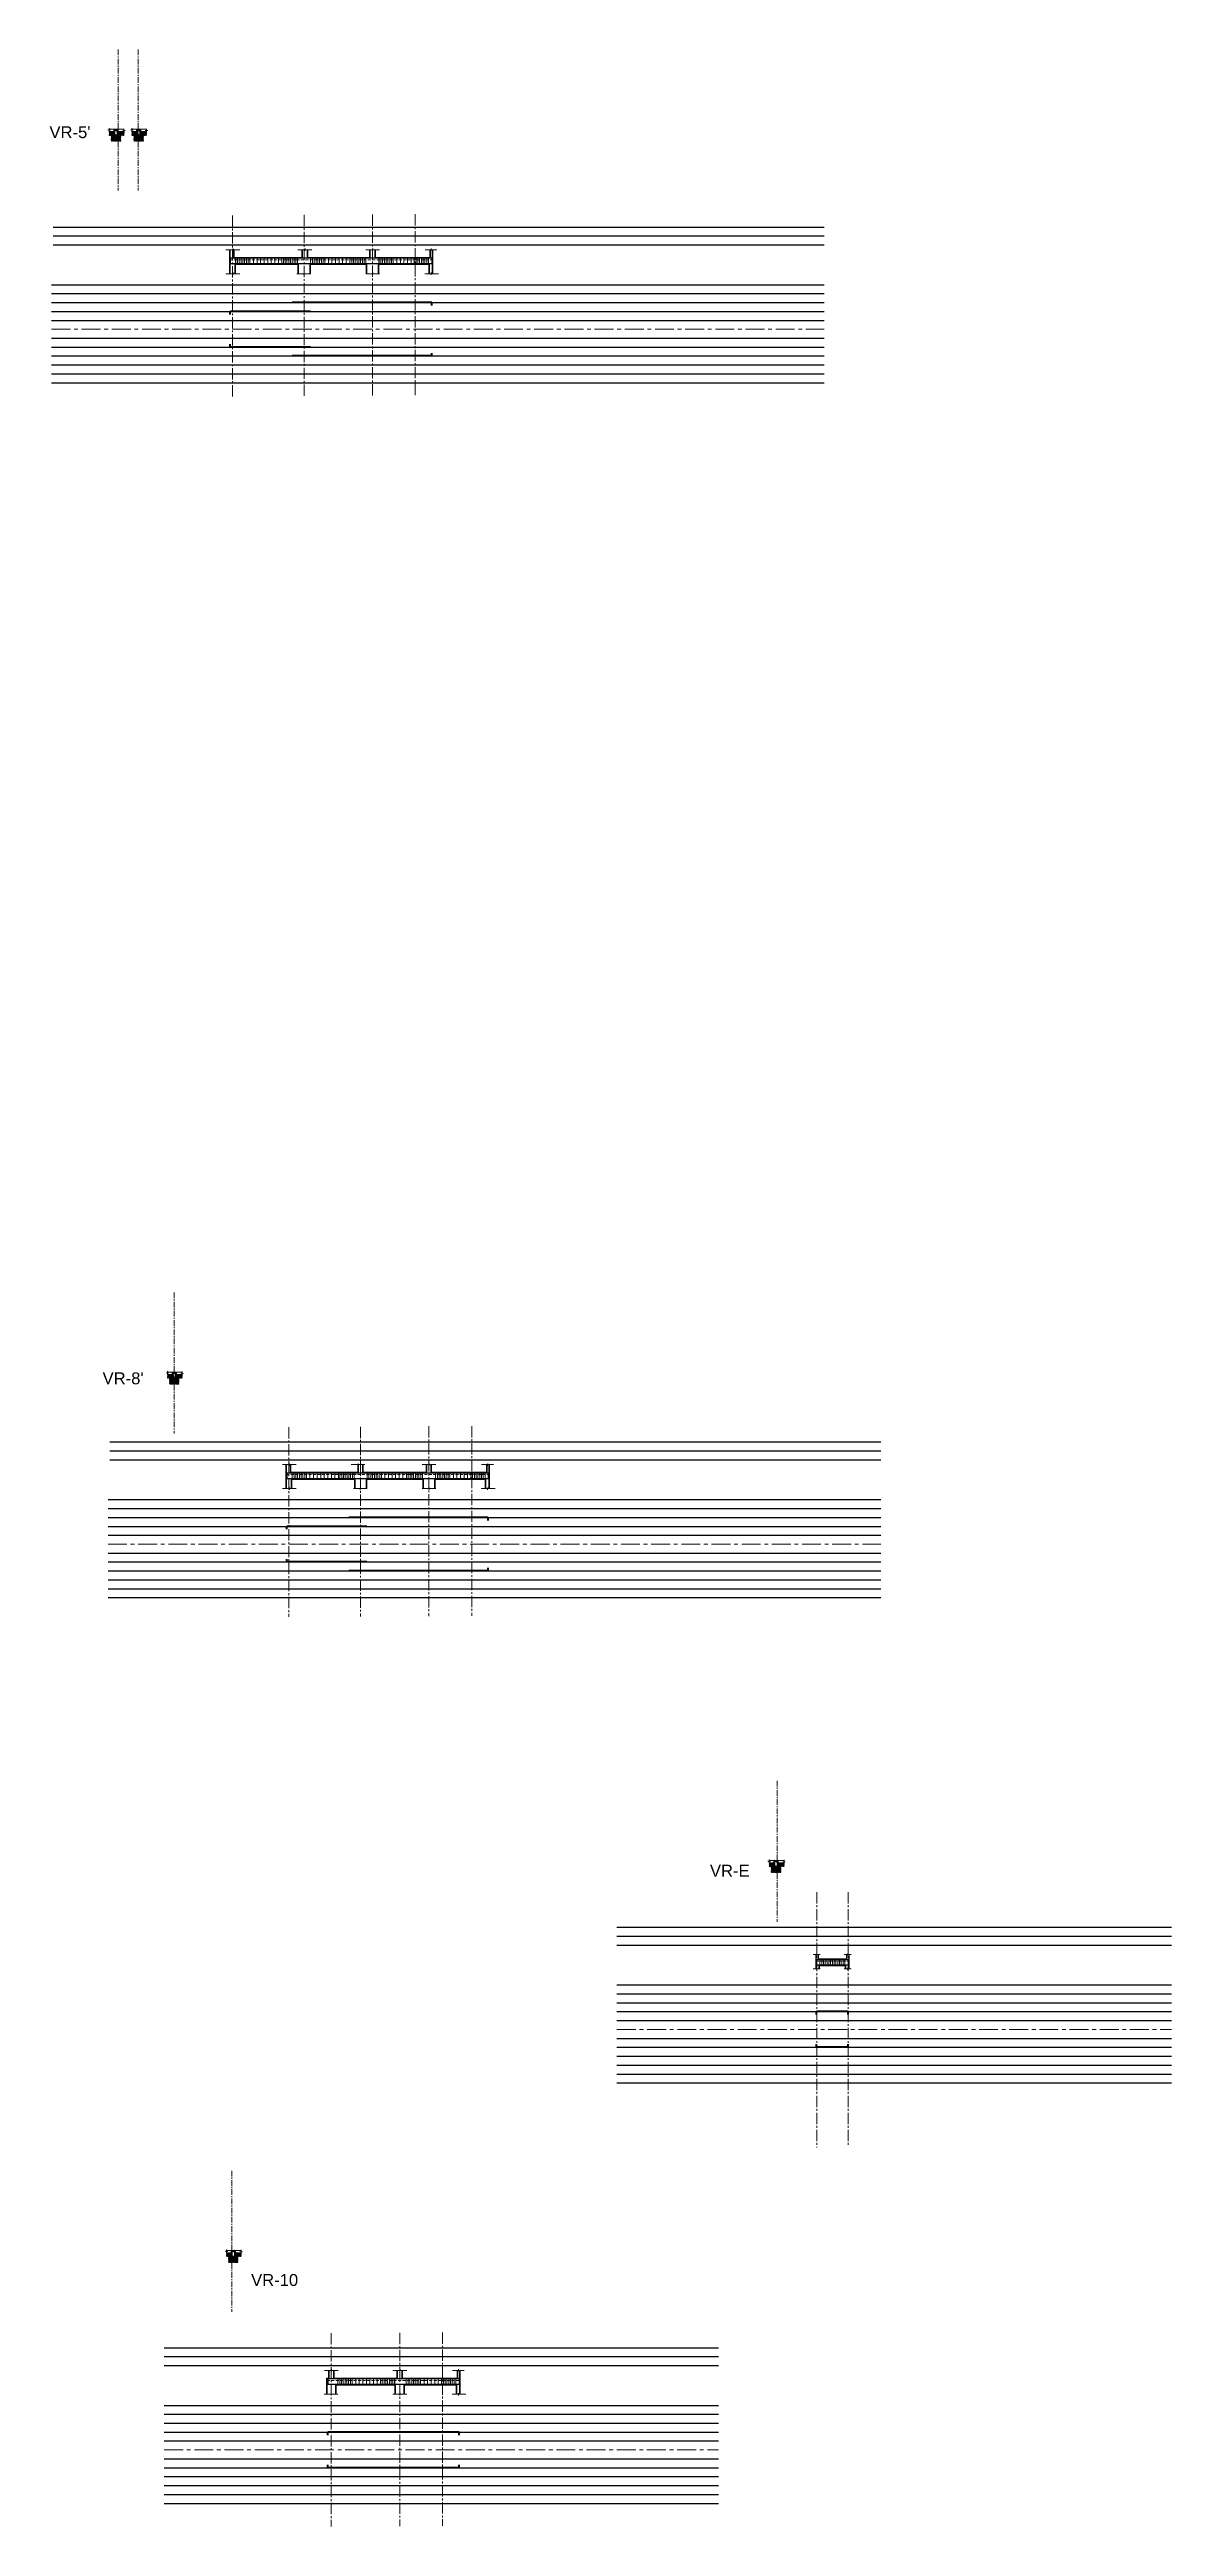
# Model space of a CAD drawing. Header units: millimetres. Extents: x 1130 to 2176, y -195 to 376.
# Drawn here: x 1983.5 to 2078, y -195.5 to 13 of the extents above; entities that cross this region are included whole.
import ezdxf

# ---------------------------------------------------------------- set-up
doc = ezdxf.new("R2010")
doc.units = ezdxf.units.MM
for name, pattern in [('AXES', [50.8, 31.75, -6.35, 6.35, -6.35]), ('CENTER2', [28.575, 19.05, -3.175, 3.175, -3.175]), ('HIDDEN', [0.375, 0.25, -0.125])]:
    doc.linetypes.add(name, pattern=pattern)
doc.layers.add('A- TEXTO 1', color=7, linetype='Continuous')
doc.layers.add('EDIS-MURO PERIMETRAL', color=3, linetype='Continuous')
for name, color, linetype, lineweight in [('EDIS-BORDE DE LOSA', 3, 'Continuous', 9), ('EDIS-COLUMNAS SOTANO', 7, 'Continuous', 40), ('EDIS-CONCRETO BAJA RESIST', 8, 'Continuous', 9), ('EDIS-EJES COLUMNAS', 9, 'CENTER2', 15), ('EDIS-ESTRIBOS', 3, 'Continuous', 15), ('EDIS-PEDESTALES', 4, 'Continuous', 13), ('EDIS-PL-DIMENSION', 8, 'Continuous', 13), ('EDIS-REFUERZOS', 6, 'Continuous', 30), ('EDIS-REFUERZOS DETALLES', 7, 'Continuous', 40), ('EDIS-TIERRA', 8, 'Continuous', 13), ('EDIS-VIGAS RIOSTRAS', 6, 'Continuous', 13), ('Est-PL-DIMENSION', 8, 'Continuous', 13)]:
    doc.layers.add(name, color=color, linetype=linetype, lineweight=lineweight)
doc.layers.add('EDIS-VIEWPOTS', color=8, linetype='Continuous', plot=False)
doc.styles.add('style1', font='arial.ttf', dxfattribs={"height": 0.2})

msp = doc.modelspace()

# ---------------------------------------------------------------- texts
at = {"layer": 'A- TEXTO 1', "style": 'style1'}
for s, p in [("VR-5'", (1983.531, 5.545, -1764)), ("VR-8'", (1988.003, -99.343, -1764)), ('VR-E', (2039.125, -140.788, -1764)), ('VR-10', (2000.503, -175.237, -1764))]:
    msp.add_text(s, height=1, rotation=0, dxfattribs=at).set_placement(p)

# ---------------------------------------------------------------- blocks, each defined once
blk = doc.blocks.new('*U440')
at = {"layer": 'EDIS-ESTRIBOS', "linetype": 'ByBlock'}
blk.add_line((0, -0.2375), (0, 0.2375), dxfattribs=at)
blk = doc.blocks.new('*U441')
at = {"layer": 'EDIS-PL-DIMENSION', "color": 0, "linetype": 'ByBlock', "lineweight": -2, "transparency": 16777216}
for p in [(2048.38, -147.99), (2048.53, -147.99), (2048.68, -147.99), (2048.83, -147.99), (2048.98, -147.99), (2049.13, -147.99), (2049.28, -147.99), (2049.43, -147.99), (2049.58, -147.99), (2049.73, -147.99), (2049.88, -147.99), (2050.03, -147.99), (2050.18, -147.99), (2050.33, -147.99), (2050.48, -147.99)]:
    blk.add_blockref('*U440', p, dxfattribs=at)
blk = doc.blocks.new('*U485')
at = {"layer": 'EDIS-ESTRIBOS', "linetype": 'ByBlock'}
blk.add_line((0, -0.2375), (0, 0.2375), dxfattribs=at)
blk = doc.blocks.new('*U484')
at = {"layer": 'EDIS-PL-DIMENSION', "color": 0, "linetype": 'ByBlock', "lineweight": -2, "transparency": 16777216}
for p in [(1997.44, 320.7), (1997.59, 320.7), (1997.74, 320.7), (1997.89, 320.7), (1998.04, 320.7), (1998.19, 320.7), (1998.34, 320.7), (1998.49, 320.7), (1998.64, 320.7)]:
    blk.add_blockref('*U485', p, dxfattribs=at)
blk = doc.blocks.new('*U487')
at = {"layer": 'EDIS-ESTRIBOS', "linetype": 'ByBlock'}
blk.add_line((0, -0.2375), (0, 0.2375), dxfattribs=at)
blk = doc.blocks.new('*U486')
at = {"layer": 'EDIS-PL-DIMENSION', "color": 0, "linetype": 'ByBlock', "lineweight": -2, "transparency": 16777216}
for p in [(1997.44, 320.7), (1997.59, 320.7), (1997.74, 320.7), (1997.89, 320.7), (1998.04, 320.7), (1998.19, 320.7), (1998.34, 320.7), (1998.49, 320.7), (1998.64, 320.7)]:
    blk.add_blockref('*U487', p, dxfattribs=at)
blk = doc.blocks.new('*U489')
at = {"layer": 'EDIS-ESTRIBOS', "linetype": 'ByBlock'}
blk.add_line((0, -0.2375), (0, 0.2375), dxfattribs=at)
blk = doc.blocks.new('*U488')
at = {"layer": 'EDIS-PL-DIMENSION', "color": 0, "linetype": 'ByBlock', "lineweight": -2, "transparency": 16777216}
for p in [(1997.44, 320.7), (1997.59, 320.7), (1997.74, 320.7), (1997.89, 320.7), (1998.04, 320.7), (1998.19, 320.7), (1998.34, 320.7), (1998.49, 320.7), (1998.64, 320.7)]:
    blk.add_blockref('*U489', p, dxfattribs=at)
blk = doc.blocks.new('*U491')
at = {"layer": 'EDIS-ESTRIBOS', "linetype": 'ByBlock'}
blk.add_line((0, -0.2375), (0, 0.2375), dxfattribs=at)
blk = doc.blocks.new('*U490')
at = {"layer": 'EDIS-PL-DIMENSION', "color": 0, "linetype": 'ByBlock', "lineweight": -2, "transparency": 16777216}
for p in [(1997.44, 320.7), (1997.59, 320.7), (1997.74, 320.7), (1997.89, 320.7), (1998.04, 320.7), (1998.19, 320.7), (1998.34, 320.7), (1998.49, 320.7), (1998.64, 320.7)]:
    blk.add_blockref('*U491', p, dxfattribs=at)
blk = doc.blocks.new('*U493')
at = {"layer": 'EDIS-ESTRIBOS', "linetype": 'ByBlock'}
blk.add_line((0, -0.2375), (0, 0.2375), dxfattribs=at)
blk = doc.blocks.new('*U492')
at = {"layer": 'EDIS-PL-DIMENSION', "color": 0, "linetype": 'ByBlock', "lineweight": -2, "transparency": 16777216}
for p in [(1997.44, 320.7), (1997.59, 320.7), (1997.74, 320.7), (1997.89, 320.7), (1998.04, 320.7), (1998.19, 320.7), (1998.34, 320.7), (1998.49, 320.7), (1998.64, 320.7)]:
    blk.add_blockref('*U493', p, dxfattribs=at)
blk = doc.blocks.new('*U527')
at = {"layer": 'EDIS-ESTRIBOS', "linetype": 'ByBlock'}
blk.add_line((0, -0.2375), (0, 0.2375), dxfattribs=at)
blk = doc.blocks.new('*U526')
at = {"layer": 'EDIS-PL-DIMENSION', "color": 0, "linetype": 'ByBlock', "lineweight": -2, "transparency": 16777216}
for p in [(1997.44, 320.7), (1997.59, 320.7), (1997.74, 320.7), (1997.89, 320.7), (1998.04, 320.7), (1998.19, 320.7), (1998.34, 320.7), (1998.49, 320.7), (1998.64, 320.7)]:
    blk.add_blockref('*U527', p, dxfattribs=at)
blk = doc.blocks.new('*U529')
at = {"layer": 'EDIS-ESTRIBOS', "linetype": 'ByBlock'}
blk.add_line((0, -0.2375), (0, 0.2375), dxfattribs=at)
blk = doc.blocks.new('*U528')
at = {"layer": 'EDIS-PL-DIMENSION', "color": 0, "linetype": 'ByBlock', "lineweight": -2, "transparency": 16777216}
for p in [(1997.44, 320.7), (1997.59, 320.7), (1997.74, 320.7), (1997.89, 320.7), (1998.04, 320.7), (1998.19, 320.7), (1998.34, 320.7), (1998.49, 320.7), (1998.64, 320.7)]:
    blk.add_blockref('*U529', p, dxfattribs=at)
blk = doc.blocks.new('*U531')
at = {"layer": 'EDIS-ESTRIBOS', "linetype": 'ByBlock'}
blk.add_line((0, -0.2375), (0, 0.2375), dxfattribs=at)
blk = doc.blocks.new('*U530')
at = {"layer": 'EDIS-PL-DIMENSION', "color": 0, "linetype": 'ByBlock', "lineweight": -2, "transparency": 16777216}
for p in [(1997.44, 320.7), (1997.59, 320.7), (1997.74, 320.7), (1997.89, 320.7), (1998.04, 320.7), (1998.19, 320.7), (1998.34, 320.7), (1998.49, 320.7), (1998.64, 320.7)]:
    blk.add_blockref('*U531', p, dxfattribs=at)
blk = doc.blocks.new('*U533')
at = {"layer": 'EDIS-ESTRIBOS', "linetype": 'ByBlock'}
blk.add_line((0, -0.2375), (0, 0.2375), dxfattribs=at)
blk = doc.blocks.new('*U532')
at = {"layer": 'EDIS-PL-DIMENSION', "color": 0, "linetype": 'ByBlock', "lineweight": -2, "transparency": 16777216}
for p in [(1997.44, 320.7), (1997.59, 320.7), (1997.74, 320.7), (1997.89, 320.7), (1998.04, 320.7), (1998.19, 320.7), (1998.34, 320.7), (1998.49, 320.7), (1998.64, 320.7)]:
    blk.add_blockref('*U533', p, dxfattribs=at)
blk = doc.blocks.new('*U535')
at = {"layer": 'EDIS-ESTRIBOS', "linetype": 'ByBlock'}
blk.add_line((0, -0.2375), (0, 0.2375), dxfattribs=at)
blk = doc.blocks.new('*U534')
at = {"layer": 'EDIS-PL-DIMENSION', "color": 0, "linetype": 'ByBlock', "lineweight": -2, "transparency": 16777216}
for p in [(1997.44, 320.7), (1997.59, 320.7), (1997.74, 320.7), (1997.89, 320.7), (1998.04, 320.7), (1998.19, 320.7), (1998.34, 320.7), (1998.49, 320.7), (1998.64, 320.7)]:
    blk.add_blockref('*U535', p, dxfattribs=at)
blk = doc.blocks.new('*U536')
at = {"layer": 'EDIS-ESTRIBOS', "linetype": 'ByBlock'}
blk.add_line((0, -0.24), (0, 0.24), dxfattribs=at)
blk = doc.blocks.new('*U537')
at = {"layer": 'EDIS-PL-DIMENSION', "color": 0, "linetype": 'ByBlock', "lineweight": -2, "transparency": 16777216}
for p in [(2009.01, -183.28), (2009.31, -183.28), (2009.61, -183.28), (2009.91, -183.28), (2010.21, -183.28), (2010.51, -183.28), (2010.81, -183.28), (2011.11, -183.28)]:
    blk.add_blockref('*U536', p, dxfattribs=at)
blk = doc.blocks.new('*U538')
at = {"layer": 'EDIS-ESTRIBOS', "linetype": 'ByBlock'}
blk.add_line((0, -0.24), (0, 0.24), dxfattribs=at)
blk = doc.blocks.new('*U539')
at = {"layer": 'EDIS-PL-DIMENSION', "color": 0, "linetype": 'ByBlock', "lineweight": -2, "transparency": 16777216}
for p in [(2014.76, -183.28), (2015.06, -183.28), (2015.36, -183.28), (2015.66, -183.28), (2015.96, -183.28), (2016.26, -183.28)]:
    blk.add_blockref('*U538', p, dxfattribs=at)
blk = doc.blocks.new('*U540')
at = {"layer": 'EDIS-ESTRIBOS', "linetype": 'ByBlock'}
blk.add_line((0, -0.24), (0, 0.24), dxfattribs=at)
blk = doc.blocks.new('*U541')
at = {"layer": 'EDIS-PL-DIMENSION', "color": 0, "linetype": 'ByBlock', "lineweight": -2, "transparency": 16777216}
for p in [(2005.16, -107.04), (2005.46, -107.04), (2005.76, -107.04), (2006.06, -107.04), (2006.36, -107.04), (2006.66, -107.04), (2006.96, -107.04), (2007.26, -107.04), (2007.56, -107.04), (2007.86, -107.04)]:
    blk.add_blockref('*U540', p, dxfattribs=at)
blk = doc.blocks.new('*U542')
at = {"layer": 'EDIS-ESTRIBOS', "linetype": 'ByBlock'}
blk.add_line((0, -0.24), (0, 0.24), dxfattribs=at)
blk = doc.blocks.new('*U543')
at = {"layer": 'EDIS-PL-DIMENSION', "color": 0, "linetype": 'ByBlock', "lineweight": -2, "transparency": 16777216}
for p in [(2011.47, -107.04), (2011.77, -107.04), (2012.07, -107.04), (2012.37, -107.04), (2012.67, -107.04), (2012.97, -107.04), (2013.27, -107.04), (2013.57, -107.04)]:
    blk.add_blockref('*U542', p, dxfattribs=at)
blk = doc.blocks.new('*U544')
at = {"layer": 'EDIS-ESTRIBOS', "linetype": 'ByBlock'}
blk.add_line((0, -0.2375), (0, 0.2375), dxfattribs=at)
blk = doc.blocks.new('*U545')
at = {"layer": 'EDIS-PL-DIMENSION', "color": 0, "linetype": 'ByBlock', "lineweight": -2, "transparency": 16777216}
for p in [(2017.23, -107.04), (2017.53, -107.04), (2017.83, -107.04), (2018.13, -107.04), (2018.43, -107.04), (2018.73, -107.04)]:
    blk.add_blockref('*U544', p, dxfattribs=at)
blk = doc.blocks.new('*U479')
at = {"layer": 'EDIS-ESTRIBOS', "linetype": 'ByBlock'}
blk.add_line((0, -0.2375), (0, 0.2375), dxfattribs=at)
blk = doc.blocks.new('*U478')
at = {"layer": 'EDIS-PL-DIMENSION', "color": 0, "linetype": 'ByBlock', "lineweight": -2, "transparency": 16777216}
for p in [(1997.44, 320.7), (1997.59, 320.7), (1997.74, 320.7), (1997.89, 320.7), (1998.04, 320.7), (1998.19, 320.7), (1998.34, 320.7), (1998.49, 320.7), (1998.64, 320.7)]:
    blk.add_blockref('*U479', p, dxfattribs=at)
blk = doc.blocks.new('*U481')
at = {"layer": 'EDIS-ESTRIBOS', "linetype": 'ByBlock'}
blk.add_line((0, -0.2375), (0, 0.2375), dxfattribs=at)
blk = doc.blocks.new('*U480')
at = {"layer": 'EDIS-PL-DIMENSION', "color": 0, "linetype": 'ByBlock', "lineweight": -2, "transparency": 16777216}
for p in [(1997.44, 320.7), (1997.59, 320.7), (1997.74, 320.7), (1997.89, 320.7), (1998.04, 320.7), (1998.19, 320.7), (1998.34, 320.7), (1998.49, 320.7), (1998.64, 320.7)]:
    blk.add_blockref('*U481', p, dxfattribs=at)
blk = doc.blocks.new('*U483')
at = {"layer": 'EDIS-ESTRIBOS', "linetype": 'ByBlock'}
blk.add_line((0, -0.2375), (0, 0.2375), dxfattribs=at)
blk = doc.blocks.new('*U482')
at = {"layer": 'EDIS-PL-DIMENSION', "color": 0, "linetype": 'ByBlock', "lineweight": -2, "transparency": 16777216}
for p in [(1997.44, 320.7), (1997.59, 320.7), (1997.74, 320.7), (1997.89, 320.7), (1998.04, 320.7), (1998.19, 320.7), (1998.34, 320.7), (1998.49, 320.7), (1998.64, 320.7)]:
    blk.add_blockref('*U483', p, dxfattribs=at)
blk = doc.blocks.new('*U521')
at = {"layer": 'EDIS-ESTRIBOS', "linetype": 'ByBlock'}
blk.add_line((0, -0.2375), (0, 0.2375), dxfattribs=at)
blk = doc.blocks.new('*U520')
at = {"layer": 'EDIS-PL-DIMENSION', "color": 0, "linetype": 'ByBlock', "lineweight": -2, "transparency": 16777216}
for p in [(1997.44, 320.7), (1997.59, 320.7), (1997.74, 320.7), (1997.89, 320.7), (1998.04, 320.7), (1998.19, 320.7), (1998.34, 320.7), (1998.49, 320.7), (1998.64, 320.7)]:
    blk.add_blockref('*U521', p, dxfattribs=at)
blk = doc.blocks.new('*U523')
at = {"layer": 'EDIS-ESTRIBOS', "linetype": 'ByBlock'}
blk.add_line((0, -0.2375), (0, 0.2375), dxfattribs=at)
blk = doc.blocks.new('*U522')
at = {"layer": 'EDIS-PL-DIMENSION', "color": 0, "linetype": 'ByBlock', "lineweight": -2, "transparency": 16777216}
for p in [(1997.44, 320.7), (1997.59, 320.7), (1997.74, 320.7), (1997.89, 320.7), (1998.04, 320.7), (1998.19, 320.7), (1998.34, 320.7), (1998.49, 320.7), (1998.64, 320.7)]:
    blk.add_blockref('*U523', p, dxfattribs=at)
blk = doc.blocks.new('*U525')
at = {"layer": 'EDIS-ESTRIBOS', "linetype": 'ByBlock'}
blk.add_line((0, -0.2375), (0, 0.2375), dxfattribs=at)
blk = doc.blocks.new('*U524')
at = {"layer": 'EDIS-PL-DIMENSION', "color": 0, "linetype": 'ByBlock', "lineweight": -2, "transparency": 16777216}
for p in [(1997.44, 320.7), (1997.59, 320.7), (1997.74, 320.7), (1997.89, 320.7), (1998.04, 320.7), (1998.19, 320.7), (1998.34, 320.7), (1998.49, 320.7), (1998.64, 320.7)]:
    blk.add_blockref('*U525', p, dxfattribs=at)
blk = doc.blocks.new('*U546')
at = {"layer": 'EDIS-ESTRIBOS', "linetype": 'ByBlock'}
blk.add_line((0, -0.24), (0, 0.24), dxfattribs=at)
blk = doc.blocks.new('*U547')
at = {"layer": 'EDIS-PL-DIMENSION', "color": 0, "linetype": 'ByBlock', "lineweight": -2, "transparency": 16777216}
for p in [(2000.4, -4.78), (2000.7, -4.78), (2001, -4.78), (2001.3, -4.78), (2001.6, -4.78), (2001.9, -4.78), (2002.2, -4.78), (2002.5, -4.78), (2002.8, -4.78), (2003.1, -4.78)]:
    blk.add_blockref('*U546', p, dxfattribs=at)
blk = doc.blocks.new('*U548')
at = {"layer": 'EDIS-ESTRIBOS', "linetype": 'ByBlock'}
blk.add_line((0, -0.24), (0, 0.24), dxfattribs=at)
blk = doc.blocks.new('*U549')
at = {"layer": 'EDIS-PL-DIMENSION', "color": 0, "linetype": 'ByBlock', "lineweight": -2, "transparency": 16777216}
for p in [(2006.71, -4.78), (2007.01, -4.78), (2007.31, -4.78), (2007.61, -4.78), (2007.91, -4.78), (2008.21, -4.78), (2008.51, -4.78), (2008.81, -4.78)]:
    blk.add_blockref('*U548', p, dxfattribs=at)
blk = doc.blocks.new('*U550')
at = {"layer": 'EDIS-ESTRIBOS', "linetype": 'ByBlock'}
blk.add_line((0, -0.24), (0, 0.24), dxfattribs=at)
blk = doc.blocks.new('*U551')
at = {"layer": 'EDIS-PL-DIMENSION', "color": 0, "linetype": 'ByBlock', "lineweight": -2, "transparency": 16777216}
for p in [(2012.47, -4.78), (2012.77, -4.78), (2013.07, -4.78), (2013.37, -4.78), (2013.67, -4.78), (2013.97, -4.78)]:
    blk.add_blockref('*U550', p, dxfattribs=at)

# ---------------------------------------------------------------- hatches: boundary and pattern name
at = {"layer": 'EDIS-CONCRETO BAJA RESIST'}
h = msp.add_hatch(dxfattribs=at)
h.set_pattern_fill('AR-CONC', color=256, scale=0.00065)
h.set_pattern_definition([(50, (5.978765, -321.99117), (0.118420035, -0.0103604056), [0.0123825, -0.1362075]), (355, (5.97876, -321.99117), (-0.022908224, 0.1241869494), [0.009906, -0.10896638]), (100.451445, (5.98863, -321.99203), (0.0955118106, 0.113826539), [0.010523506, -0.115758659]), (46.1842, (5.97876, -321.95815), (0.176201377, -0.027327513), [0.01857375, -0.20431125]), (96.635558, (5.99345, -321.96042), (0.154312687, 0.160826981), [0.015785265, -0.173638145]), (351.184151, (5.97876, -321.95815), (0.154312687, 0.160826981), [0.014858979, -0.163448826]), (21, (5.995275, -321.9664), (0.0985493543, -0.066472379), [0.0123825, -0.1362075]), (326, (5.99527, -321.9664), (0.0401713184, 0.119722178), [0.009906, -0.108966]), (71.451445, (6.00349, -321.97194), (0.1387206725, 0.0532498), [0.010523506, -0.1157584594]), (37.5, (5.978765, -321.991167), (0.0020075921, 0.0549607753), [0, -0.1076452, 0, -0.110617, 0, -0.10937875]), (7.5, (5.978765, -321.99117), (0.0434327806, 0.0651173736), [0, -0.0630682, 0, -0.1051687, 0, -0.04168775]), (327.5, (5.941948, -321.991167), (0.0881338869, -0.0037236836), [0, -0.041275, 0, -0.128778, 0, -0.1708785]), (317.5, (5.92544, -321.99117), (0.096283968, 0.0165272192), [0, -0.0536575, 0, -0.0855218, 0, -0.1213485])])
h.paths.add_polyline_path([(1988.933, 5.977), (1988.933, 6.077), (1988.557, 6.077), (1988.557, 5.977)])
h.paths.add_polyline_path([(1989.809, 5.977), (1989.809, 6.077), (1989.333, 6.077), (1989.333, 5.977)])
h = msp.add_hatch(dxfattribs=at)
h.set_pattern_fill('AR-CONC', color=256, scale=0.00065)
h.set_pattern_definition([(50, (5.978765, -321.8832), (0.118420035, -0.0103604056), [0.0123825, -0.1362075]), (355, (5.97876, -321.8832), (-0.022908224, 0.1241869494), [0.009906, -0.10896638]), (100.451445, (5.98863, -321.88406), (0.0955118106, 0.113826539), [0.010523506, -0.115758659]), (46.1842, (5.97876, -321.85018), (0.176201377, -0.027327513), [0.01857375, -0.20431125]), (96.635558, (5.99345, -321.85246), (0.154312687, 0.160826981), [0.015785265, -0.173638145]), (351.184151, (5.97876, -321.85018), (0.154312687, 0.160826981), [0.014858979, -0.163448826]), (21, (5.995275, -321.85843), (0.0985493543, -0.066472379), [0.0123825, -0.1362075]), (326, (5.99527, -321.85843), (0.0401713184, 0.119722178), [0.009906, -0.108966]), (71.451445, (6.00349, -321.86397), (0.1387206725, 0.0532498), [0.010523506, -0.1157584594]), (37.5, (5.978765, -321.883198), (0.0020075921, 0.0549607753), [0, -0.1076452, 0, -0.110617, 0, -0.10937875]), (7.5, (5.978765, -321.8832), (0.0434327806, 0.0651173736), [0, -0.0630682, 0, -0.1051687, 0, -0.04168775]), (327.5, (5.941948, -321.8832), (0.0881338869, -0.0037236836), [0, -0.041275, 0, -0.128778, 0, -0.1708785]), (317.5, (5.92544, -321.8832), (0.096283968, 0.0165272192), [0, -0.0536575, 0, -0.0855218, 0, -0.1213485])])
h.paths.add_polyline_path([(1989.333, 5.585), (1989.333, 5.685), (1988.933, 5.685), (1988.933, 5.585)])
h = msp.add_hatch(dxfattribs=at)
h.set_pattern_fill('AR-CONC', color=256, scale=0.00065)
h.set_pattern_definition([(50, (7.8805, -321.99117), (0.118420035, -0.0103604056), [0.0123825, -0.1362075]), (355, (7.8805, -321.99117), (-0.022908224, 0.1241869494), [0.009906, -0.10896638]), (100.451445, (7.89037, -321.99203), (0.0955118106, 0.113826539), [0.010523506, -0.115758659]), (46.1842, (7.8805, -321.95815), (0.176201377, -0.027327513), [0.01857375, -0.20431125]), (96.635558, (7.89519, -321.96042), (0.154312687, 0.160826981), [0.015785265, -0.173638145]), (351.184151, (7.8805, -321.95815), (0.154312687, 0.160826981), [0.014858979, -0.163448826]), (21, (7.89701, -321.9664), (0.0985493543, -0.066472379), [0.0123825, -0.1362075]), (326, (7.89701, -321.9664), (0.0401713184, 0.119722178), [0.009906, -0.108966]), (71.451445, (7.90523, -321.97194), (0.1387206725, 0.0532498), [0.010523506, -0.1157584594]), (37.5, (7.880503, -321.991167), (0.0020075921, 0.0549607753), [0, -0.1076452, 0, -0.110617, 0, -0.10937875]), (7.5, (7.880503, -321.99117), (0.0434327806, 0.0651173736), [0, -0.0630682, 0, -0.1051687, 0, -0.04168775]), (327.5, (7.843686, -321.991167), (0.0881338869, -0.0037236836), [0, -0.041275, 0, -0.128778, 0, -0.1708785]), (317.5, (7.827176, -321.99117), (0.096283968, 0.0165272192), [0, -0.0536575, 0, -0.0855218, 0, -0.1213485])])
h.paths.add_polyline_path([(1990.834, 5.977), (1990.834, 6.077), (1990.459, 6.077), (1990.459, 5.977)])
h.paths.add_polyline_path([(1991.711, 5.977), (1991.711, 6.077), (1991.234, 6.077), (1991.234, 5.977)])
h = msp.add_hatch(dxfattribs=at)
h.set_pattern_fill('AR-CONC', color=256, scale=0.00065)
h.set_pattern_definition([(50, (7.8805, -321.8832), (0.118420035, -0.0103604056), [0.0123825, -0.1362075]), (355, (7.8805, -321.8832), (-0.022908224, 0.1241869494), [0.009906, -0.10896638]), (100.451445, (7.89037, -321.88406), (0.0955118106, 0.113826539), [0.010523506, -0.115758659]), (46.1842, (7.8805, -321.85018), (0.176201377, -0.027327513), [0.01857375, -0.20431125]), (96.635558, (7.89519, -321.85246), (0.154312687, 0.160826981), [0.015785265, -0.173638145]), (351.184151, (7.8805, -321.85018), (0.154312687, 0.160826981), [0.014858979, -0.163448826]), (21, (7.89701, -321.85843), (0.0985493543, -0.066472379), [0.0123825, -0.1362075]), (326, (7.89701, -321.85843), (0.0401713184, 0.119722178), [0.009906, -0.108966]), (71.451445, (7.90523, -321.86397), (0.1387206725, 0.0532498), [0.010523506, -0.1157584594]), (37.5, (7.880503, -321.883198), (0.0020075921, 0.0549607753), [0, -0.1076452, 0, -0.110617, 0, -0.10937875]), (7.5, (7.880503, -321.8832), (0.0434327806, 0.0651173736), [0, -0.0630682, 0, -0.1051687, 0, -0.04168775]), (327.5, (7.843686, -321.8832), (0.0881338869, -0.0037236836), [0, -0.041275, 0, -0.128778, 0, -0.1708785]), (317.5, (7.827176, -321.8832), (0.096283968, 0.0165272192), [0, -0.0536575, 0, -0.0855218, 0, -0.1213485])])
h.paths.add_polyline_path([(1991.234, 5.585), (1991.234, 5.685), (1990.834, 5.685), (1990.834, 5.585)])
h = msp.add_hatch(dxfattribs=at)
h.set_pattern_fill('AR-CONC', color=256, scale=0.00065)
h.set_pattern_definition([(50, (10.87521, -426.60795), (0.118420035, -0.0103604056), [0.0123825, -0.1362075]), (355, (10.87521, -426.60795), (-0.022908224, 0.1241869494), [0.009906, -0.10896638]), (100.451445, (10.88508, -426.60881), (0.0955118106, 0.113826539), [0.010523506, -0.115758659]), (46.1842, (10.87521, -426.57493), (0.176201377, -0.027327513), [0.01857375, -0.20431125]), (96.635558, (10.8899, -426.5772), (0.154312687, 0.160826981), [0.015785265, -0.173638145]), (351.184151, (10.87521, -426.57493), (0.154312687, 0.160826981), [0.014858979, -0.163448826]), (21, (10.89172, -426.58318), (0.0985493543, -0.066472379), [0.0123825, -0.1362075]), (326, (10.89172, -426.58318), (0.0401713184, 0.119722178), [0.009906, -0.108966]), (71.451445, (10.89994, -426.58872), (0.1387206725, 0.0532498), [0.010523506, -0.1157584594]), (37.5, (10.875214, -426.607947), (0.0020075921, 0.0549607753), [0, -0.1076452, 0, -0.110617, 0, -0.10937875]), (7.5, (10.875214, -426.607947), (0.0434327806, 0.0651173736), [0, -0.0630682, 0, -0.1051687, 0, -0.04168775]), (327.5, (10.838397, -426.607947), (0.0881338869, -0.0037236836), [0, -0.041275, 0, -0.128778, 0, -0.1708785]), (317.5, (10.82189, -426.60795), (0.096283968, 0.0165272192), [0, -0.0536575, 0, -0.0855218, 0, -0.1213485])])
h.paths.add_polyline_path([(1993.829, -98.64), (1993.829, -98.54), (1993.453, -98.54), (1993.453, -98.64)])
h.paths.add_polyline_path([(1994.705, -98.64), (1994.705, -98.54), (1994.229, -98.54), (1994.229, -98.64)])
h = msp.add_hatch(dxfattribs=at)
h.set_pattern_fill('AR-CONC', color=256, scale=0.00065)
h.set_pattern_definition([(50, (10.87521, -426.49998), (0.118420035, -0.0103604056), [0.0123825, -0.1362075]), (355, (10.87521, -426.49998), (-0.022908224, 0.1241869494), [0.009906, -0.10896638]), (100.451445, (10.88508, -426.50084), (0.0955118106, 0.113826539), [0.010523506, -0.115758659]), (46.1842, (10.87521, -426.46696), (0.176201377, -0.027327513), [0.01857375, -0.20431125]), (96.635558, (10.8899, -426.46924), (0.154312687, 0.160826981), [0.015785265, -0.173638145]), (351.184151, (10.87521, -426.46696), (0.154312687, 0.160826981), [0.014858979, -0.163448826]), (21, (10.89172, -426.47521), (0.0985493543, -0.066472379), [0.0123825, -0.1362075]), (326, (10.89172, -426.47521), (0.0401713184, 0.119722178), [0.009906, -0.108966]), (71.451445, (10.89994, -426.48075), (0.1387206725, 0.0532498), [0.010523506, -0.1157584594]), (37.5, (10.875214, -426.499978), (0.0020075921, 0.0549607753), [0, -0.1076452, 0, -0.110617, 0, -0.10937875]), (7.5, (10.875214, -426.49998), (0.0434327806, 0.0651173736), [0, -0.0630682, 0, -0.1051687, 0, -0.04168775]), (327.5, (10.838397, -426.499978), (0.0881338869, -0.0037236836), [0, -0.041275, 0, -0.128778, 0, -0.1708785]), (317.5, (10.82189, -426.49998), (0.096283968, 0.0165272192), [0, -0.0536575, 0, -0.0855218, 0, -0.1213485])])
h.paths.add_polyline_path([(1994.229, -99.032), (1994.229, -98.932), (1993.829, -98.932), (1993.829, -99.032)])
h = msp.add_hatch(dxfattribs=at)
h.set_pattern_fill('AR-CONC', color=256, scale=0.00065)
h.set_pattern_definition([(50, (61.53568, -467.71087), (0.118420035, -0.0103604056), [0.0123825, -0.1362075]), (355, (61.53568, -467.71087), (-0.022908224, 0.1241869494), [0.009906, -0.10896638]), (100.451445, (61.54555, -467.71174), (0.0955118106, 0.113826539), [0.010523506, -0.115758659]), (46.1842, (61.53568, -467.67785), (0.176201377, -0.027327513), [0.01857375, -0.20431125]), (96.635558, (61.55037, -467.68013), (0.154312687, 0.160826981), [0.015785265, -0.173638145]), (351.184151, (61.53568, -467.67785), (0.154312687, 0.160826981), [0.014858979, -0.163448826]), (21, (61.55219, -467.68611), (0.0985493543, -0.066472379), [0.0123825, -0.1362075]), (326, (61.55219, -467.68611), (0.0401713184, 0.119722178), [0.009906, -0.108966]), (71.451445, (61.5604, -467.69165), (0.1387206725, 0.0532498), [0.010523506, -0.1157584594]), (37.5, (61.535683, -467.710875), (0.0020075921, 0.0549607753), [0, -0.1076452, 0, -0.110617, 0, -0.10937875]), (7.5, (61.535683, -467.710875), (0.0434327806, 0.0651173736), [0, -0.0630682, 0, -0.1051687, 0, -0.04168775]), (327.5, (61.498866, -467.710875), (0.0881338869, -0.0037236836), [0, -0.041275, 0, -0.128778, 0, -0.1708785]), (317.5, (61.482356, -467.710875), (0.096283968, 0.0165272192), [0, -0.0536575, 0, -0.0855218, 0, -0.1213485])])
h.paths.add_polyline_path([(2044.489, -139.743), (2044.489, -139.643), (2044.114, -139.643), (2044.114, -139.743)])
h.paths.add_polyline_path([(2045.366, -139.743), (2045.366, -139.643), (2044.889, -139.643), (2044.889, -139.743)])
h = msp.add_hatch(dxfattribs=at)
h.set_pattern_fill('AR-CONC', color=256, scale=0.00065)
h.set_pattern_definition([(50, (61.53568, -467.60291), (0.118420035, -0.0103604056), [0.0123825, -0.1362075]), (355, (61.53568, -467.6029), (-0.022908224, 0.1241869494), [0.009906, -0.10896638]), (100.451445, (61.54555, -467.60377), (0.0955118106, 0.113826539), [0.010523506, -0.115758659]), (46.1842, (61.53568, -467.56989), (0.176201377, -0.027327513), [0.01857375, -0.20431125]), (96.635558, (61.55037, -467.57216), (0.154312687, 0.160826981), [0.015785265, -0.173638145]), (351.184151, (61.53568, -467.56989), (0.154312687, 0.160826981), [0.014858979, -0.163448826]), (21, (61.55219, -467.57814), (0.0985493543, -0.066472379), [0.0123825, -0.1362075]), (326, (61.55219, -467.57814), (0.0401713184, 0.119722178), [0.009906, -0.108966]), (71.451445, (61.5604, -467.58368), (0.1387206725, 0.0532498), [0.010523506, -0.1157584594]), (37.5, (61.535683, -467.602906), (0.0020075921, 0.0549607753), [0, -0.1076452, 0, -0.110617, 0, -0.10937875]), (7.5, (61.535683, -467.602906), (0.0434327806, 0.0651173736), [0, -0.0630682, 0, -0.1051687, 0, -0.04168775]), (327.5, (61.498866, -467.602906), (0.0881338869, -0.0037236836), [0, -0.041275, 0, -0.128778, 0, -0.1708785]), (317.5, (61.482356, -467.602906), (0.096283968, 0.0165272192), [0, -0.0536575, 0, -0.0855218, 0, -0.1213485])])
h.paths.add_polyline_path([(2044.889, -140.135), (2044.889, -140.035), (2044.489, -140.035), (2044.489, -140.135)])
h = msp.add_hatch(dxfattribs=at)
h.set_pattern_fill('AR-CONC', color=256, scale=0.00065)
h.set_pattern_definition([(50, (15.84587, -500.53661), (0.118420035, -0.0103604056), [0.0123825, -0.1362075]), (355, (15.84587, -500.53661), (-0.022908224, 0.1241869494), [0.009906, -0.10896638]), (100.451445, (15.85574, -500.53747), (0.0955118106, 0.113826539), [0.010523506, -0.115758659]), (46.1842, (15.84587, -500.50359), (0.176201377, -0.027327513), [0.01857375, -0.20431125]), (96.635558, (15.86055, -500.50587), (0.154312687, 0.160826981), [0.015785265, -0.173638145]), (351.184151, (15.84587, -500.50359), (0.154312687, 0.160826981), [0.014858979, -0.163448826]), (21, (15.86238, -500.51184), (0.0985493543, -0.066472379), [0.0123825, -0.1362075]), (326, (15.86238, -500.51184), (0.0401713184, 0.119722178), [0.009906, -0.108966]), (71.451445, (15.87059, -500.51738), (0.1387206725, 0.0532498), [0.010523506, -0.1157584594]), (37.5, (15.845868, -500.53661), (0.0020075921, 0.0549607753), [0, -0.1076452, 0, -0.110617, 0, -0.10937875]), (7.5, (15.84587, -500.53661), (0.0434327806, 0.0651173736), [0, -0.0630682, 0, -0.1051687, 0, -0.04168775]), (327.5, (15.80905, -500.53661), (0.0881338869, -0.0037236836), [0, -0.041275, 0, -0.128778, 0, -0.1708785]), (317.5, (15.79254, -500.53661), (0.096283968, 0.0165272192), [0, -0.0536575, 0, -0.0855218, 0, -0.1213485])])
h.paths.add_polyline_path([(1998.8, -172.569), (1998.8, -172.469), (1998.424, -172.469), (1998.424, -172.569)])
h.paths.add_polyline_path([(1999.676, -172.569), (1999.676, -172.469), (1999.2, -172.469), (1999.2, -172.569)])
h = msp.add_hatch(dxfattribs=at)
h.set_pattern_fill('AR-CONC', color=256, scale=0.00065)
h.set_pattern_definition([(50, (15.84587, -500.42864), (0.118420035, -0.0103604056), [0.0123825, -0.1362075]), (355, (15.84587, -500.42864), (-0.022908224, 0.1241869494), [0.009906, -0.10896638]), (100.451445, (15.85574, -500.4295), (0.0955118106, 0.113826539), [0.010523506, -0.115758659]), (46.1842, (15.84587, -500.39562), (0.176201377, -0.027327513), [0.01857375, -0.20431125]), (96.635558, (15.86055, -500.3979), (0.154312687, 0.160826981), [0.015785265, -0.173638145]), (351.184151, (15.84587, -500.39562), (0.154312687, 0.160826981), [0.014858979, -0.163448826]), (21, (15.86238, -500.40388), (0.0985493543, -0.066472379), [0.0123825, -0.1362075]), (326, (15.86238, -500.40388), (0.0401713184, 0.119722178), [0.009906, -0.108966]), (71.451445, (15.87059, -500.40941), (0.1387206725, 0.0532498), [0.010523506, -0.1157584594]), (37.5, (15.845868, -500.42864), (0.0020075921, 0.0549607753), [0, -0.1076452, 0, -0.110617, 0, -0.10937875]), (7.5, (15.84587, -500.42864), (0.0434327806, 0.0651173736), [0, -0.0630682, 0, -0.1051687, 0, -0.04168775]), (327.5, (15.80905, -500.42864), (0.0881338869, -0.0037236836), [0, -0.041275, 0, -0.128778, 0, -0.1708785]), (317.5, (15.79254, -500.42864), (0.096283968, 0.0165272192), [0, -0.0536575, 0, -0.0855218, 0, -0.1213485])])
h.paths.add_polyline_path([(1999.2, -172.961), (1999.2, -172.861), (1998.8, -172.861), (1998.8, -172.961)])
at = {"layer": 'EDIS-TIERRA'}
h = msp.add_hatch(dxfattribs=at)
h.set_pattern_fill('EARTH', color=256, scale=0.01, angle=45)
h.set_pattern_definition([(45, (5.978765, -321.99117), (0, 0.0898025612), [0.0635, -0.0635]), (45, (5.96193, -321.97433), (0, 0.0898025612), [0.0635, -0.0635]), (45, (5.94509, -321.95749), (0, 0.0898025612), [0.0635, -0.0635]), (135, (5.94509, -321.946266), (-0.0898025612, 0), [0.0635, -0.0635]), (135, (5.96193, -321.92943), (-0.0898025612, 0), [0.0635, -0.0635]), (135, (5.978765, -321.91259), (-0.0898025612, 0), [0.0635, -0.0635])])
h.paths.add_polyline_path([(1989.533, 5.777), (1989.809, 5.777), (1989.809, 5.977), (1989.333, 5.977), (1989.333, 5.577), (1989.333, 5.579), (1988.933, 5.579), (1988.933, 5.577), (1988.933, 5.977), (1988.557, 5.977), (1988.557, 5.777), (1988.733, 5.777), (1988.733, 5.277), (1989.533, 5.277)])
h = msp.add_hatch(dxfattribs=at)
h.set_pattern_fill('EARTH', color=256, scale=0.01, angle=45)
h.set_pattern_definition([(45, (7.880503, -321.99117), (0, 0.0898025612), [0.0635, -0.0635]), (45, (7.863665, -321.97433), (0, 0.0898025612), [0.0635, -0.0635]), (45, (7.84683, -321.95749), (0, 0.0898025612), [0.0635, -0.0635]), (135, (7.84683, -321.946266), (-0.0898025612, 0), [0.0635, -0.0635]), (135, (7.863665, -321.92943), (-0.0898025612, 0), [0.0635, -0.0635]), (135, (7.880503, -321.91259), (-0.0898025612, 0), [0.0635, -0.0635])])
h.paths.add_polyline_path([(1991.434, 5.777), (1991.711, 5.777), (1991.711, 5.977), (1991.234, 5.977), (1991.234, 5.577), (1991.234, 5.579), (1990.834, 5.579), (1990.834, 5.577), (1990.834, 5.977), (1990.459, 5.977), (1990.459, 5.777), (1990.634, 5.777), (1990.634, 5.277), (1991.434, 5.277)])
h = msp.add_hatch(dxfattribs=at)
h.set_pattern_fill('EARTH', color=256, scale=0.01, angle=45)
h.set_pattern_definition([(45, (10.875214, -426.60795), (0, 0.0898025612), [0.0635, -0.0635]), (45, (10.858376, -426.59111), (0, 0.0898025612), [0.0635, -0.0635]), (45, (10.84154, -426.57427), (0, 0.0898025612), [0.0635, -0.0635]), (135, (10.84154, -426.563046), (-0.0898025612, 0), [0.0635, -0.0635]), (135, (10.858376, -426.54621), (-0.0898025612, 0), [0.0635, -0.0635]), (135, (10.875214, -426.52937), (-0.0898025612, 0), [0.0635, -0.0635])])
h.paths.add_polyline_path([(1994.429, -98.84), (1994.705, -98.84), (1994.705, -98.64), (1994.229, -98.64), (1994.229, -99.04), (1994.229, -99.038), (1993.829, -99.038), (1993.829, -99.04), (1993.829, -98.64), (1993.453, -98.64), (1993.453, -98.84), (1993.629, -98.84), (1993.629, -99.34), (1994.429, -99.34)])
h = msp.add_hatch(dxfattribs=at)
h.set_pattern_fill('EARTH', color=256, scale=0.01, angle=45)
h.set_pattern_definition([(45, (61.53568, -467.710875), (0, 0.0898025612), [0.0635, -0.0635]), (45, (61.518845, -467.69404), (0, 0.0898025612), [0.0635, -0.0635]), (45, (61.50201, -467.6772), (0, 0.0898025612), [0.0635, -0.0635]), (135, (61.50201, -467.665974), (-0.0898025612, 0), [0.0635, -0.0635]), (135, (61.518845, -467.649136), (-0.0898025612, 0), [0.0635, -0.0635]), (135, (61.53568, -467.6323), (-0.0898025612, 0), [0.0635, -0.0635])])
h.paths.add_polyline_path([(2045.089, -139.943), (2045.366, -139.943), (2045.366, -139.743), (2044.889, -139.743), (2044.889, -140.143), (2044.889, -140.141), (2044.489, -140.141), (2044.489, -140.143), (2044.489, -139.743), (2044.114, -139.743), (2044.114, -139.943), (2044.289, -139.943), (2044.289, -140.443), (2045.089, -140.443)])
h = msp.add_hatch(dxfattribs=at)
h.set_pattern_fill('EARTH', color=256, scale=0.01, angle=45)
h.set_pattern_definition([(45, (15.84587, -500.53661), (0, 0.0898025612), [0.0635, -0.0635]), (45, (15.82903, -500.51977), (0, 0.0898025612), [0.0635, -0.0635]), (45, (15.81219, -500.502934), (0, 0.0898025612), [0.0635, -0.0635]), (135, (15.81219, -500.49171), (-0.0898025612, 0), [0.0635, -0.0635]), (135, (15.82903, -500.47487), (-0.0898025612, 0), [0.0635, -0.0635]), (135, (15.84587, -500.45803), (-0.0898025612, 0), [0.0635, -0.0635])])
h.paths.add_polyline_path([(1999.4, -172.769), (1999.676, -172.769), (1999.676, -172.569), (1999.2, -172.569), (1999.2, -172.969), (1999.2, -172.966), (1998.8, -172.966), (1998.8, -172.969), (1998.8, -172.569), (1998.424, -172.569), (1998.424, -172.769), (1998.6, -172.769), (1998.6, -173.269), (1999.4, -173.269)])

# ---------------------------------------------------------------- linework, layer by layer
at = {"layer": 'EDIS-BORDE DE LOSA'}
for p, q in [((1988.933, 6.294), (1988.557, 6.294)), ((1989.809, 6.294), (1989.333, 6.294)), ((1990.834, 6.294), (1990.459, 6.294)), ((1991.711, 6.294), (1991.234, 6.294)), ((1988.933, 6.094), (1988.557, 6.094)), ((1989.809, 6.094), (1989.333, 6.094)), ((1990.834, 6.094), (1990.459, 6.094)), ((1991.711, 6.094), (1991.234, 6.094)), ((1993.829, -98.323), (1993.453, -98.323)), ((1993.829, -98.523), (1993.453, -98.523)), ((1994.705, -98.323), (1994.229, -98.323)), ((1994.705, -98.523), (1994.229, -98.523)), ((2044.489, -139.426), (2044.114, -139.426)), ((2044.489, -139.626), (2044.114, -139.626)), ((2045.366, -139.426), (2044.889, -139.426)), ((2045.366, -139.626), (2044.889, -139.626)), ((1998.8, -172.252), (1998.424, -172.252)), ((1998.8, -172.452), (1998.424, -172.452)), ((1999.676, -172.252), (1999.2, -172.252)), ((1999.676, -172.452), (1999.2, -172.452))]:
    msp.add_line(p, q, dxfattribs=at)
at = {"layer": 'EDIS-BORDE DE LOSA', "linetype": 'HIDDEN'}
for p, q in [((1998.7, -4.695), (2015.783, -4.695)), ((2003.46, -106.954), (2020.542, -106.954)), ((2048.026, -147.9), (2050.826, -147.9)), ((2006.88, -183.189), (2018.08, -183.189))]:
    msp.add_line(p, q, dxfattribs=at)
at = {"layer": 'EDIS-COLUMNAS SOTANO', "lineweight": 35}
for p, q in [((1998.7, -3.852), (1998.7, -4.495)), ((1999.047, -3.852), (1999.047, -4.495)), ((2004.808, -3.852), (2004.808, -4.495)), ((2005.258, -3.852), (2005.258, -4.495)), ((2010.488, -3.852), (2010.488, -4.495)), ((2010.938, -3.852), (2010.938, -4.495)), ((2003.46, -106.112), (2003.46, -106.754)), ((2003.806, -106.112), (2003.806, -106.754)), ((2009.517, -106.112), (2009.517, -106.754)), ((2009.917, -106.112), (2009.917, -106.754)), ((2015.273, -106.112), (2015.273, -106.754)), ((2015.673, -106.112), (2015.673, -106.754)), ((2007.055, -182.346), (2007.055, -182.989)), ((2007.455, -182.346), (2007.455, -182.989)), ((2012.81, -182.346), (2012.81, -182.989)), ((2013.21, -182.346), (2013.21, -182.989))]:
    msp.add_line(p, q, dxfattribs=at)
at = {"layer": 'EDIS-CONCRETO BAJA RESIST'}
for p, q in [((1988.933, 5.977), (1988.557, 5.977)), ((1989.333, 5.579), (1988.933, 5.579)), ((1989.809, 5.977), (1989.333, 5.977)), ((1990.834, 5.977), (1990.459, 5.977)), ((1991.234, 5.579), (1990.834, 5.579)), ((1991.711, 5.977), (1991.234, 5.977)), ((1993.829, -98.64), (1993.453, -98.64)), ((1994.229, -99.038), (1993.829, -99.038)), ((1994.705, -98.64), (1994.229, -98.64)), ((2044.489, -139.743), (2044.114, -139.743)), ((2044.889, -140.141), (2044.489, -140.141)), ((2045.366, -139.743), (2044.889, -139.743)), ((1998.8, -172.569), (1998.424, -172.569)), ((1999.2, -172.966), (1998.8, -172.966)), ((1999.676, -172.569), (1999.2, -172.569))]:
    msp.add_line(p, q, dxfattribs=at)
at = {"layer": 'EDIS-EJES COLUMNAS', "ltscale": 0.025}
for p, q in [((1989.303, 12.999), (1989.303, 1.141)), ((1990.984, 12.999), (1990.984, 1.141)), ((1994.029, -91.618), (1994.029, -103.476)), ((2044.789, -132.721), (2044.789, -144.579)), ((1998.87, -165.547), (1998.87, -177.405))]:
    msp.add_line(p, q, dxfattribs=at)
at = {"layer": 'EDIS-EJES COLUMNAS', "ltscale": 0.05}
for p, q in [((1998.929, -0.958), (1998.929, -16.318)), ((2004.958, -0.92), (2004.958, -16.28)), ((2010.713, -0.884), (2010.713, -16.244)), ((2014.313, -0.861), (2014.313, -16.222)), ((2003.688, -102.958), (2003.688, -118.933)), ((2009.717, -102.92), (2009.717, -118.895)), ((2015.473, -102.884), (2015.473, -118.859)), ((2019.073, -102.862), (2019.073, -118.836)), ((2048.126, -142.086), (2048.126, -163.598)), ((2050.751, -142.086), (2050.751, -163.377)), ((2007.255, -179.22), (2007.255, -195.483)), ((2013.01, -179.184), (2013.01, -195.447)), ((2016.61, -179.161), (2016.61, -195.425))]:
    msp.add_line(p, q, dxfattribs=at)
at = {"layer": 'EDIS-EJES COLUMNAS', "color": 8, "linetype": 'AXES', "lineweight": 0, "ltscale": 0.05}
for p, q in [((1983.7, -10.545), (2048.741, -10.545)), ((1988.459, -112.804), (2053.5, -112.804)), ((2031.301, -153.65), (2077.971, -153.65)), ((1993.185, -189.039), (2039.855, -189.039))]:
    msp.add_line(p, q, dxfattribs=at)
at = {"layer": 'EDIS-ESTRIBOS', "linetype": 'ByBlock'}
for p, q in [((1999.2, -5.02), (1999.2, -4.545)), ((2004.411, -5.02), (2004.411, -4.545)), ((2005.511, -5.02), (2005.511, -4.545)), ((2010.167, -5.02), (2010.167, -4.545)), ((2011.267, -5.02), (2011.267, -4.545)), ((2015.433, -5.02), (2015.433, -4.545)), ((2003.96, -107.279), (2003.96, -106.804)), ((2009.171, -107.279), (2009.171, -106.804)), ((2010.271, -107.279), (2010.271, -106.804)), ((2014.927, -107.279), (2014.927, -106.804)), ((2016.027, -107.279), (2016.027, -106.804)), ((2020.192, -107.279), (2020.192, -106.804)), ((2050.476, -148.225), (2050.476, -147.75)), ((2007.808, -183.514), (2007.808, -183.039)), ((2012.585, -183.514), (2012.585, -183.039)), ((2013.564, -183.514), (2013.564, -183.039)), ((2017.73, -183.514), (2017.73, -183.039))]:
    msp.add_line(p, q, dxfattribs=at)
at = {"layer": 'EDIS-MURO PERIMETRAL', "lineweight": 35}
for p, q in [((2015.583, -3.852), (2015.583, -4.495)), ((2015.783, -3.852), (2015.783, -5.867)), ((2020.342, -106.112), (2020.342, -106.754)), ((2020.542, -106.112), (2020.542, -108.127)), ((2017.88, -182.346), (2017.88, -182.989)), ((2018.08, -182.346), (2018.08, -184.362))]:
    msp.add_line(p, q, dxfattribs=at)
at = {"layer": 'EDIS-MURO PERIMETRAL'}
for p, q in [((2048.026, -147.332), (2048.026, -148.539)), ((2048.226, -147.332), (2048.226, -147.7)), ((2050.626, -147.332), (2050.626, -147.7)), ((2050.826, -147.332), (2050.826, -148.539))]:
    msp.add_line(p, q, dxfattribs=at)
at = {"layer": 'EDIS-PEDESTALES', "lineweight": 35}
for p, q in [((1998.7, -4.495), (1998.7, -5.867)), ((1999.15, -5.095), (1999.15, -5.867)), ((2004.461, -5.095), (2004.461, -5.867)), ((2005.461, -5.095), (2005.461, -5.867)), ((2010.217, -5.095), (2010.217, -5.867)), ((2011.217, -5.095), (2011.217, -5.867)), ((2015.483, -5.095), (2015.483, -5.867)), ((2003.46, -106.754), (2003.46, -108.127)), ((2003.91, -107.354), (2003.91, -108.127)), ((2009.221, -107.354), (2009.221, -108.127)), ((2010.221, -107.354), (2010.221, -108.127)), ((2014.977, -107.354), (2014.977, -108.127)), ((2015.977, -107.354), (2015.977, -108.127)), ((2020.242, -107.354), (2020.242, -108.127)), ((2048.326, -148.3), (2048.326, -148.539)), ((2050.526, -148.3), (2050.526, -148.539)), ((2006.88, -182.989), (2006.88, -184.362)), ((2007.63, -183.589), (2007.63, -184.362)), ((2012.635, -183.589), (2012.635, -184.362)), ((2013.385, -183.589), (2013.385, -184.362)), ((2017.78, -183.589), (2017.78, -184.362))]:
    msp.add_line(p, q, dxfattribs=at)
at = {"layer": 'EDIS-REFUERZOS', "linetype": 'ByBlock'}
for p, q in [((1998.742, -4.545), (2015.708, -4.545)), ((1998.742, -4.545), (1998.742, -5.02)), ((1998.742, -5.02), (2015.708, -5.02)), ((2015.708, -4.545), (2015.708, -5.02)), ((2003.501, -106.804), (2020.467, -106.804)), ((2003.501, -106.804), (2003.501, -107.279)), ((2003.501, -107.279), (2020.467, -107.279)), ((2020.467, -106.804), (2020.467, -107.279)), ((2048.101, -147.75), (2048.101, -148.225)), ((2048.101, -147.75), (2050.751, -147.75)), ((2050.751, -147.75), (2050.751, -148.225)), ((2048.101, -148.225), (2050.751, -148.225)), ((2006.955, -183.039), (2018.005, -183.039)), ((2006.955, -183.039), (2006.955, -183.514)), ((2018.005, -183.039), (2018.005, -183.514)), ((2006.955, -183.514), (2018.005, -183.514))]:
    msp.add_line(p, q, dxfattribs=at)
at = {"layer": 'EDIS-REFUERZOS DETALLES', "linetype": 'ByBlock'}
for p, q in [((1989.008, 5.782), (1989.008, 6.241)), ((1989.02, 6.254), (1989.245, 6.254)), ((1989.245, 5.769), (1989.02, 5.769)), ((1989.146, 6.165), (1989.234, 6.253)), ((1989.169, 6.141), (1989.258, 6.229)), ((1989.258, 6.241), (1989.258, 5.782)), ((1990.909, 5.782), (1990.909, 6.241)), ((1990.922, 6.254), (1991.147, 6.254)), ((1991.147, 5.769), (1990.922, 5.769)), ((1991.047, 6.165), (1991.136, 6.253)), ((1991.071, 6.141), (1991.159, 6.229)), ((1991.159, 6.241), (1991.159, 5.782)), ((2015.708, -8.295), (2003.958, -8.295)), ((2015.708, -8.545), (2015.708, -8.295)), ((2005.492, -9.045), (1998.742, -9.045)), ((1998.742, -9.295), (1998.742, -9.045)), ((1998.742, -12.045), (1998.742, -11.795)), ((2005.492, -12.045), (1998.742, -12.045)), ((2015.708, -12.795), (2003.958, -12.795)), ((2015.708, -12.795), (2015.708, -12.545)), ((1993.904, -98.835), (1993.904, -98.376)), ((1993.917, -98.363), (1994.141, -98.363)), ((1994.141, -98.848), (1993.917, -98.848)), ((1994.042, -98.452), (1994.13, -98.363)), ((1994.066, -98.476), (1994.154, -98.388)), ((1994.154, -98.376), (1994.154, -98.835)), ((2010.251, -111.304), (2003.501, -111.304)), ((2003.501, -111.554), (2003.501, -111.304)), ((2020.467, -110.554), (2008.717, -110.554)), ((2020.467, -110.804), (2020.467, -110.554)), ((2003.501, -114.304), (2003.501, -114.054)), ((2010.251, -114.304), (2003.501, -114.304)), ((2020.467, -115.054), (2008.717, -115.054)), ((2020.467, -115.054), (2020.467, -114.804)), ((2044.564, -139.938), (2044.564, -139.479)), ((2044.577, -139.466), (2044.802, -139.466)), ((2044.702, -139.555), (2044.791, -139.466)), ((2044.726, -139.579), (2044.814, -139.49)), ((2044.814, -139.479), (2044.814, -139.938)), ((2044.802, -139.951), (2044.577, -139.951)), ((2050.751, -152.15), (2048.101, -152.15)), ((2048.101, -152.4), (2048.101, -152.15)), ((2050.751, -152.4), (2050.751, -152.15)), ((2048.101, -155.15), (2048.101, -154.9)), ((2050.751, -155.15), (2048.101, -155.15)), ((2050.751, -155.15), (2050.751, -154.9)), ((1998.875, -172.764), (1998.875, -172.304)), ((1998.887, -172.292), (1999.112, -172.292)), ((1999.112, -172.777), (1998.887, -172.777)), ((1999.013, -172.38), (1999.101, -172.292)), ((1999.036, -172.405), (1999.125, -172.316)), ((1999.125, -172.304), (1999.125, -172.764)), ((2018.005, -187.539), (2006.955, -187.539)), ((2006.955, -187.789), (2006.955, -187.539)), ((2018.005, -187.789), (2018.005, -187.539)), ((2006.955, -190.539), (2006.955, -190.289)), ((2018.005, -190.539), (2006.955, -190.539)), ((2018.005, -190.539), (2018.005, -190.289))]:
    msp.add_line(p, q, dxfattribs=at)
at = {"layer": 'EDIS-REFUERZOS DETALLES', "linetype": 'ByBlock', "const_width": 0.02}
for points in [[(1989.015, 6.239, -1), (1989.03, 6.239, -1)], [(1989.125, 6.239, -1), (1989.14, 6.239, -1)], [(1989.236, 6.239, -1), (1989.251, 6.239, -1)], [(1990.917, 6.239, -1), (1990.932, 6.239, -1)], [(1991.027, 6.239, -1), (1991.042, 6.239, -1)], [(1991.137, 6.239, -1), (1991.152, 6.239, -1)], [(1989.015, 5.786, -1), (1989.03, 5.786, -1)], [(1989.125, 5.786, -1), (1989.14, 5.786, -1)], [(1989.236, 5.786, -1), (1989.251, 5.786, -1)], [(1990.917, 5.786, -1), (1990.932, 5.786, -1)], [(1991.027, 5.786, -1), (1991.042, 5.786, -1)], [(1991.138, 5.786, -1), (1991.153, 5.786, -1)], [(1993.911, -98.378, -1), (1993.926, -98.378, -1)], [(1993.912, -98.831, -1), (1993.927, -98.831, -1)], [(1994.021, -98.378, -1), (1994.036, -98.378, -1)], [(1994.021, -98.831, -1), (1994.036, -98.831, -1)], [(1994.132, -98.378, -1), (1994.147, -98.378, -1)], [(1994.133, -98.831, -1), (1994.148, -98.831, -1)], [(2044.572, -139.481, -1), (2044.587, -139.481, -1)], [(2044.682, -139.481, -1), (2044.697, -139.481, -1)], [(2044.793, -139.481, -1), (2044.808, -139.481, -1)], [(2044.572, -139.934, -1), (2044.587, -139.934, -1)], [(2044.682, -139.934, -1), (2044.697, -139.934, -1)], [(2044.793, -139.934, -1), (2044.808, -139.934, -1)], [(1998.882, -172.306, -1), (1998.897, -172.306, -1)], [(1998.882, -172.76, -1), (1998.897, -172.76, -1)], [(1998.992, -172.307, -1), (1999.007, -172.307, -1)], [(1998.992, -172.759, -1), (1999.007, -172.759, -1)], [(1999.103, -172.307, -1), (1999.118, -172.307, -1)], [(1999.103, -172.76, -1), (1999.118, -172.76, -1)]]:
    msp.add_lwpolyline(points, format="xyb", dxfattribs=at)
for points in [[(1989.015, 6.239, -1), (1989.03, 6.239, -1)], [(1989.125, 6.239, -1), (1989.14, 6.239, -1)], [(1989.236, 6.239, -1), (1989.251, 6.238, -1)], [(1990.917, 6.239, -1), (1990.932, 6.239, -1)], [(1991.027, 6.239, -1), (1991.042, 6.239, -1)], [(1991.137, 6.239, -1), (1991.152, 6.238, -1)], [(1989.015, 5.786, -1), (1989.03, 5.785, -1)], [(1989.125, 5.786, -1), (1989.14, 5.786, -1)], [(1989.236, 5.786, -1), (1989.251, 5.785, -1)], [(1990.917, 5.786, -1), (1990.932, 5.785, -1)], [(1991.027, 5.786, -1), (1991.042, 5.786, -1)], [(1991.138, 5.786, -1), (1991.153, 5.785, -1)], [(1993.911, -98.377, -1), (1993.926, -98.378, -1)], [(1993.912, -98.831, -1), (1993.927, -98.832, -1)], [(1994.021, -98.378, -1), (1994.036, -98.378, -1)], [(1994.021, -98.831, -1), (1994.036, -98.831, -1)], [(1994.132, -98.378, -1), (1994.147, -98.378, -1)], [(1994.133, -98.831, -1), (1994.148, -98.832, -1)], [(2044.572, -139.48, -1), (2044.587, -139.481, -1)], [(2044.682, -139.481, -1), (2044.697, -139.481, -1)], [(2044.793, -139.481, -1), (2044.808, -139.481, -1)], [(2044.572, -139.934, -1), (2044.587, -139.934, -1)], [(2044.682, -139.933, -1), (2044.697, -139.934, -1)], [(2044.793, -139.934, -1), (2044.808, -139.934, -1)], [(1998.882, -172.306, -1), (1998.897, -172.307, -1)], [(1998.882, -172.76, -1), (1998.897, -172.76, -1)], [(1998.992, -172.306, -1), (1999.007, -172.307, -1)], [(1998.992, -172.759, -1), (1999.007, -172.76, -1)], [(1999.103, -172.306, -1), (1999.118, -172.307, -1)], [(1999.103, -172.76, -1), (1999.118, -172.76, -1)]]:
    msp.add_lwpolyline(points, format="xyb", close=True, dxfattribs=at)
at = {"layer": 'EDIS-REFUERZOS DETALLES', "linetype": 'ByBlock'}
for centre, start, end in [((1989.02, 6.241), 90, 180), ((1989.02, 5.782), 180, 270), ((1989.245, 6.241), 0, 90), ((1989.245, 5.782), 270, 0), ((1990.922, 6.241), 90, 180), ((1990.922, 5.782), 180, 270), ((1991.147, 6.241), 0, 90), ((1991.147, 5.782), 270, 0), ((1993.917, -98.376), 90, 180), ((1993.917, -98.835), 180, 270), ((1994.141, -98.376), 0, 90), ((1994.141, -98.835), 270, 0), ((2044.577, -139.479), 90, 180), ((2044.802, -139.479), 0, 90), ((2044.577, -139.938), 180, 270), ((2044.802, -139.938), 270, 0), ((1998.887, -172.304), 90, 180), ((1998.887, -172.764), 180, 270), ((1999.112, -172.304), 0, 90), ((1999.112, -172.764), 270, 0)]:
    msp.add_arc(centre, 0.0127, start, end, dxfattribs=at)
at = {"layer": 'EDIS-VIEWPOTS'}
for p, q in [((1983.844, -1.945), (2048.741, -1.945)), ((1983.844, -2.695), (2048.741, -2.695)), ((1983.844, -3.445), (2048.741, -3.445)), ((1983.7, -6.795), (2048.741, -6.795)), ((1983.7, -7.545), (2048.741, -7.545)), ((1983.7, -8.295), (2048.741, -8.295)), ((1983.7, -9.045), (2048.741, -9.045)), ((1983.7, -9.795), (2048.741, -9.795)), ((1983.7, -11.295), (2048.741, -11.295)), ((1983.7, -12.045), (2048.741, -12.045)), ((1983.7, -12.795), (2048.741, -12.795)), ((1983.7, -13.545), (2048.741, -13.545)), ((1983.7, -14.295), (2048.741, -14.295)), ((1983.7, -15.045), (2048.741, -15.045)), ((1988.603, -104.204), (2053.5, -104.204)), ((1988.603, -104.954), (2053.5, -104.954)), ((1988.603, -105.704), (2053.5, -105.704)), ((1988.459, -109.054), (2053.5, -109.054)), ((1988.459, -109.804), (2053.5, -109.804)), ((1988.459, -110.554), (2053.5, -110.554)), ((1988.459, -111.304), (2053.5, -111.304)), ((1988.459, -112.054), (2053.5, -112.054)), ((1988.459, -113.554), (2053.5, -113.554)), ((1988.459, -114.304), (2053.5, -114.304)), ((1988.459, -115.054), (2053.5, -115.054)), ((1988.459, -115.804), (2053.5, -115.804)), ((1988.459, -116.554), (2053.5, -116.554)), ((1988.459, -117.304), (2053.5, -117.304)), ((2031.301, -145.05), (2077.971, -145.05)), ((2031.301, -145.8), (2077.971, -145.8)), ((2031.301, -146.55), (2077.971, -146.55)), ((2031.301, -149.9), (2077.971, -149.9)), ((2031.301, -150.65), (2077.971, -150.65)), ((2031.301, -151.4), (2077.971, -151.4)), ((2031.301, -152.15), (2077.971, -152.15)), ((2031.301, -152.9), (2077.971, -152.9)), ((2031.301, -154.4), (2077.971, -154.4)), ((2031.301, -155.15), (2077.971, -155.15)), ((2031.301, -155.9), (2077.971, -155.9)), ((2031.301, -156.65), (2077.971, -156.65)), ((2031.301, -157.4), (2077.971, -157.4)), ((2031.301, -158.15), (2077.971, -158.15)), ((1993.185, -180.439), (2039.855, -180.439)), ((1993.185, -181.189), (2039.855, -181.189)), ((1993.185, -181.939), (2039.855, -181.939)), ((1993.185, -185.289), (2039.855, -185.289)), ((1993.185, -186.039), (2039.855, -186.039)), ((1993.185, -186.789), (2039.855, -186.789)), ((1993.185, -187.539), (2039.855, -187.539)), ((1993.185, -188.289), (2039.855, -188.289)), ((1993.185, -189.789), (2039.855, -189.789)), ((1993.185, -190.539), (2039.855, -190.539)), ((1993.185, -191.289), (2039.855, -191.289)), ((1993.185, -192.039), (2039.855, -192.039)), ((1993.185, -192.789), (2039.855, -192.789)), ((1993.185, -193.539), (2039.855, -193.539))]:
    msp.add_line(p, q, dxfattribs=at)
at = {"layer": 'EDIS-VIGAS RIOSTRAS', "color": 2}
for p, q in [((1988.933, 6.294), (1989.333, 6.294)), ((1990.834, 6.294), (1991.234, 6.294)), ((1988.933, 5.694), (1988.933, 6.094)), ((1989.333, 5.694), (1988.933, 5.694)), ((1989.333, 6.094), (1989.333, 5.694)), ((1990.834, 5.694), (1990.834, 6.094)), ((1991.234, 5.694), (1990.834, 5.694)), ((1991.234, 6.094), (1991.234, 5.694)), ((1999.047, -4.495), (2004.808, -4.495)), ((1999.15, -5.095), (2004.461, -5.095)), ((2005.258, -4.495), (2010.488, -4.495)), ((2005.461, -5.095), (2010.217, -5.095)), ((2010.938, -4.495), (2015.583, -4.495)), ((2011.217, -5.095), (2015.483, -5.095)), ((1993.829, -98.323), (1994.229, -98.323)), ((1993.829, -98.923), (1993.829, -98.523)), ((1994.229, -98.923), (1993.829, -98.923)), ((1994.229, -98.523), (1994.229, -98.923)), ((2003.806, -106.754), (2009.517, -106.754)), ((2003.91, -107.354), (2009.221, -107.354)), ((2009.917, -106.754), (2015.273, -106.754)), ((2010.221, -107.354), (2014.977, -107.354)), ((2015.673, -106.754), (2020.342, -106.754)), ((2015.977, -107.354), (2020.242, -107.354)), ((2044.489, -139.426), (2044.889, -139.426)), ((2044.489, -140.026), (2044.489, -139.626)), ((2044.889, -139.626), (2044.889, -140.026)), ((2044.889, -140.026), (2044.489, -140.026)), ((2048.226, -147.7), (2050.626, -147.7)), ((2048.326, -148.225), (2050.526, -148.225)), ((2048.326, -148.3), (2050.526, -148.3)), ((1998.8, -172.252), (1999.2, -172.252)), ((1998.8, -172.852), (1998.8, -172.452)), ((1999.2, -172.852), (1998.8, -172.852)), ((1999.2, -172.452), (1999.2, -172.852)), ((2006.88, -182.989), (2007.055, -182.989)), ((2007.455, -182.989), (2012.81, -182.989)), ((2013.21, -182.989), (2017.88, -182.989)), ((2007.63, -183.589), (2012.635, -183.589)), ((2013.385, -183.589), (2017.78, -183.589))]:
    msp.add_line(p, q, dxfattribs=at)
at = {"layer": 'Est-PL-DIMENSION', "linetype": 'Continuous'}
for points in [[(1988.558, 6.37), (1988.558, 6.242), (1988.665, 6.207), (1988.452, 6.228), (1988.558, 6.187), (1988.558, 6.055)], [(1989.803, 6.337), (1989.803, 6.209), (1989.909, 6.173), (1989.697, 6.195), (1989.803, 6.154), (1989.803, 6.022)], [(1990.46, 6.37), (1990.46, 6.242), (1990.566, 6.207), (1990.354, 6.228), (1990.46, 6.187), (1990.46, 6.055)], [(1991.705, 6.337), (1991.705, 6.209), (1991.811, 6.173), (1991.599, 6.195), (1991.705, 6.154), (1991.705, 6.022)], [(1993.455, -98.247), (1993.455, -98.375), (1993.561, -98.41), (1993.349, -98.389), (1993.455, -98.429), (1993.455, -98.561)], [(1994.7, -98.28), (1994.7, -98.408), (1994.806, -98.443), (1994.593, -98.422), (1994.7, -98.462), (1994.7, -98.594)], [(2044.115, -139.35), (2044.115, -139.477), (2044.221, -139.513), (2044.009, -139.492), (2044.115, -139.532), (2044.115, -139.664)], [(2045.36, -139.383), (2045.36, -139.511), (2045.466, -139.546), (2045.254, -139.525), (2045.36, -139.565), (2045.36, -139.697)], [(1998.425, -172.175), (1998.425, -172.303), (1998.532, -172.339), (1998.319, -172.318), (1998.425, -172.358), (1998.425, -172.49)], [(1999.67, -172.209), (1999.67, -172.336), (1999.777, -172.372), (1999.564, -172.351), (1999.67, -172.391), (1999.67, -172.523)]]:
    msp.add_lwpolyline(points, dxfattribs=at)
at = {"layer": 'Est-PL-DIMENSION'}
for points in [[(1998.388, -3.852), (1998.957, -3.852), (1998.963, -3.946), (1998.986, -3.758), (1998.994, -3.852), (1999.546, -3.852)], [(2004.445, -3.848), (2005.013, -3.848), (2005.019, -3.942), (2005.042, -3.755), (2005.05, -3.848), (2005.603, -3.848)], [(2010.147, -3.852), (2010.716, -3.852), (2010.722, -3.946), (2010.745, -3.758), (2010.753, -3.852), (2011.305, -3.852)], [(2015.147, -3.852), (2015.636, -3.852), (2015.642, -3.946), (2015.665, -3.758), (2015.674, -3.852), (2016.144, -3.852)], [(1998.388, -5.867), (1998.957, -5.867), (1998.963, -5.961), (1998.986, -5.774), (1998.994, -5.867), (1999.546, -5.867)], [(2004.362, -5.867), (2004.931, -5.867), (2004.937, -5.961), (2004.96, -5.774), (2004.968, -5.867), (2005.52, -5.867)], [(2010.147, -5.867), (2010.716, -5.867), (2010.722, -5.961), (2010.745, -5.774), (2010.753, -5.867), (2011.305, -5.867)], [(2015.119, -5.867), (2015.644, -5.867), (2015.65, -5.961), (2015.673, -5.774), (2015.682, -5.867), (2016.274, -5.867)], [(2003.148, -106.112), (2003.716, -106.112), (2003.722, -106.205), (2003.745, -106.018), (2003.754, -106.112), (2004.306, -106.112)], [(2008.918, -106.112), (2009.487, -106.112), (2009.493, -106.205), (2009.516, -106.018), (2009.524, -106.112), (2010.076, -106.112)], [(2014.907, -106.112), (2015.475, -106.112), (2015.481, -106.205), (2015.504, -106.018), (2015.513, -106.112), (2016.065, -106.112)], [(2019.907, -106.112), (2020.396, -106.112), (2020.402, -106.205), (2020.425, -106.018), (2020.433, -106.112), (2020.903, -106.112)], [(2003.148, -108.127), (2003.716, -108.127), (2003.722, -108.22), (2003.745, -108.033), (2003.754, -108.127), (2004.306, -108.127)], [(2009.122, -108.127), (2009.69, -108.127), (2009.696, -108.22), (2009.719, -108.033), (2009.728, -108.127), (2010.28, -108.127)], [(2014.907, -108.127), (2015.475, -108.127), (2015.481, -108.22), (2015.504, -108.033), (2015.513, -108.127), (2016.065, -108.127)], [(2019.879, -108.127), (2020.404, -108.127), (2020.41, -108.22), (2020.433, -108.033), (2020.441, -108.127), (2021.034, -108.127)], [(2047.818, -147.332), (2048.102, -147.332), (2048.108, -147.426), (2048.131, -147.239), (2048.139, -147.332), (2048.415, -147.332)], [(2050.417, -147.332), (2050.701, -147.332), (2050.707, -147.426), (2050.73, -147.239), (2050.739, -147.332), (2051.015, -147.332)], [(2047.818, -148.539), (2048.102, -148.539), (2048.108, -148.632), (2048.131, -148.445), (2048.139, -148.539), (2048.415, -148.539)], [(2050.417, -148.539), (2050.701, -148.539), (2050.707, -148.632), (2050.73, -148.445), (2050.739, -148.539), (2051.015, -148.539)], [(2006.686, -182.346), (2007.254, -182.346), (2007.26, -182.44), (2007.283, -182.253), (2007.291, -182.346), (2007.844, -182.346)], [(2012.444, -182.346), (2013.012, -182.346), (2013.018, -182.44), (2013.041, -182.253), (2013.05, -182.346), (2013.602, -182.346)], [(2017.444, -182.346), (2017.933, -182.346), (2017.939, -182.44), (2017.962, -182.253), (2017.97, -182.346), (2018.44, -182.346)], [(2006.659, -184.362), (2007.227, -184.362), (2007.233, -184.455), (2007.256, -184.268), (2007.265, -184.362), (2007.817, -184.362)], [(2012.444, -184.362), (2013.012, -184.362), (2013.018, -184.455), (2013.041, -184.268), (2013.05, -184.362), (2013.602, -184.362)], [(2017.416, -184.362), (2017.941, -184.362), (2017.947, -184.455), (2017.97, -184.268), (2017.978, -184.362), (2018.571, -184.362)]]:
    msp.add_lwpolyline(points, dxfattribs=at)

# ---------------------------------------------------------------- block references
at = {"layer": 'EDIS-PL-DIMENSION'}
for name, p in [('*U520', (1.765, -325.486)), ('*U547', (0, 0)), ('*U478', (5.776, -325.486)), ('*U522', (8.076, -325.486)), ('*U549', (0, 0)), ('*U480', (11.532, -325.486)), ('*U524', (13.832, -325.486)), ('*U551', (0, 0)), ('*U482', (16.798, -325.486)), ('*U526', (6.525, -427.746)), ('*U541', (0, 0)), ('*U484', (10.536, -427.746)), ('*U528', (12.836, -427.746)), ('*U543', (0, 0)), ('*U486', (16.292, -427.746)), ('*U530', (18.592, -427.746)), ('*U545', (0, 0)), ('*U488', (21.557, -427.746)), ('*U441', (0, 0)), ('*U532', (10.373, -503.981)), ('*U537', (0, 0)), ('*U492', (13.95, -503.981)), ('*U534', (16.129, -503.981)), ('*U539', (0, 0)), ('*U490', (19.094, -503.981))]:
    msp.add_blockref(name, p, dxfattribs=at)

msp.set_redraw_order([(e.dxf.handle, doc.entitydb.next_handle()) for e in msp.query("TEXT MTEXT ATTDEF DIMENSION ARC_DIMENSION")])  # texts and dimensions are drawn at this point

doc.saveas('drawing.dxf')
